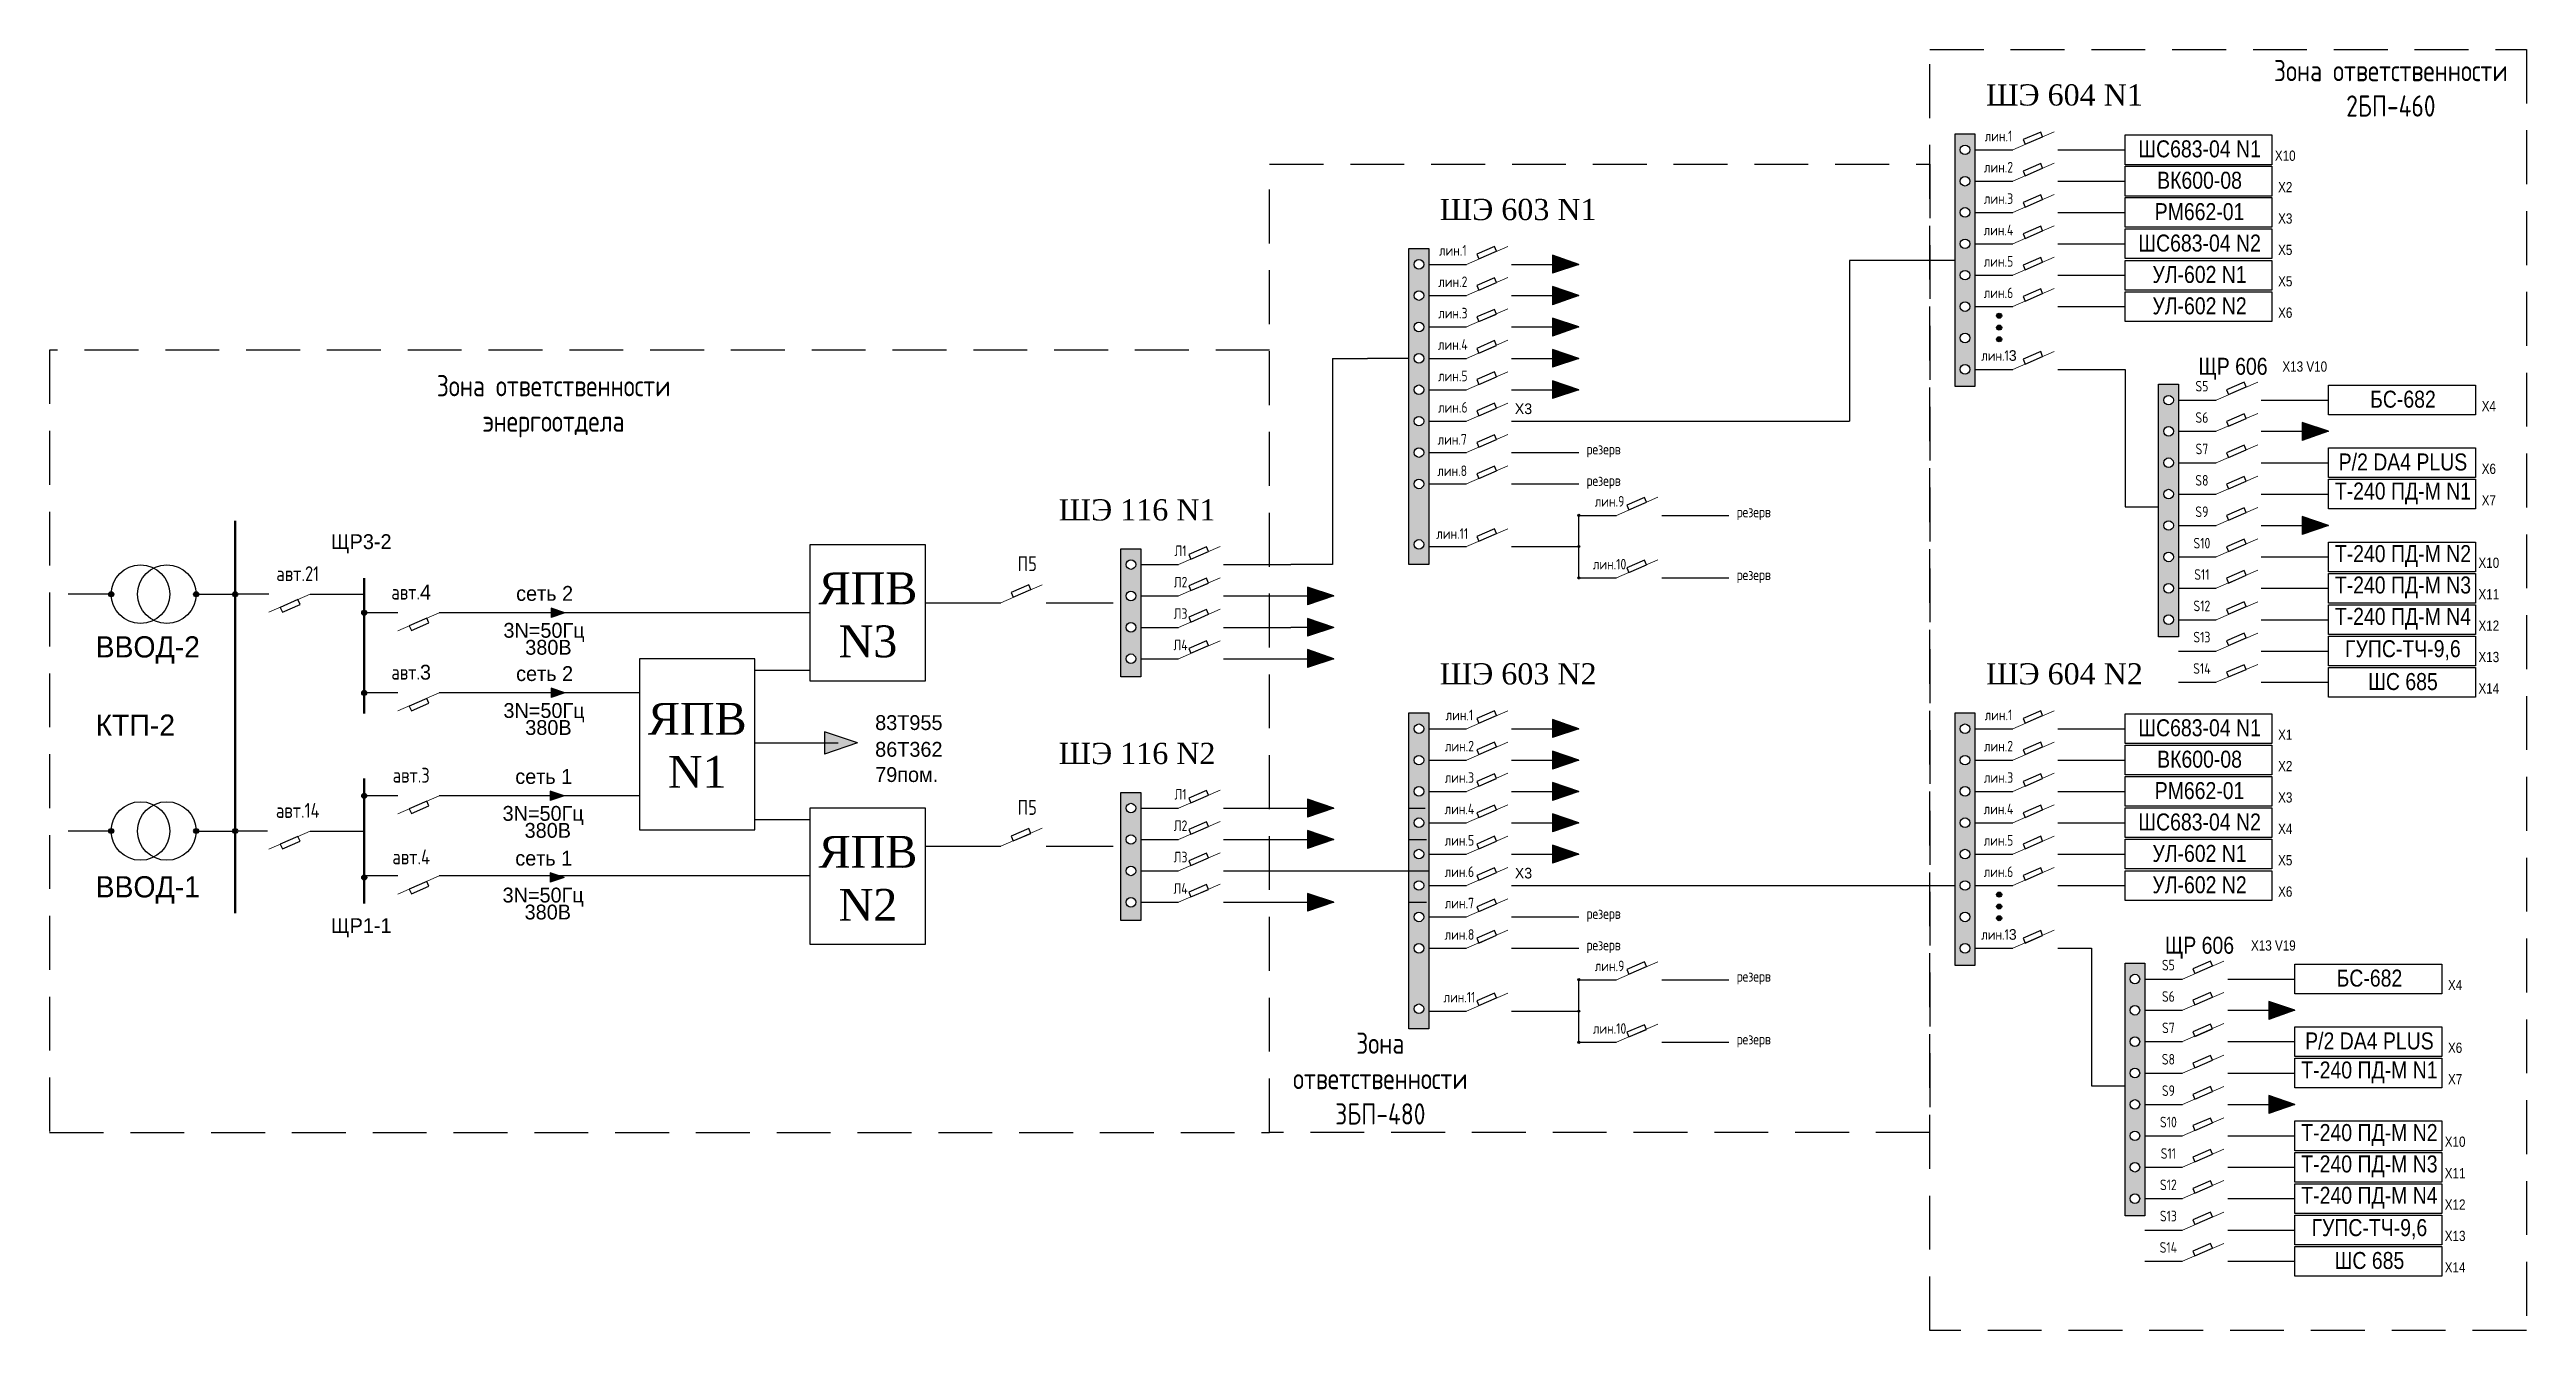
# Model space of a CAD drawing. Header units: millimetres. Extents: x 469 to 1373, y 421 to 976.
# Drawn here: x 764.2 to 881, y 915.5 to 975.9 of the extents above; entities that cross this region are included whole.
import ezdxf

# ---------------------------------------------------------------- set-up
doc = ezdxf.new("R2010")
doc.units = ezdxf.units.MM
doc.header["$LTSCALE"] = 0.1
doc.linetypes.add('DASHEDX2', pattern=[38.1, 25.4, -12.7])

msp = doc.modelspace()

# ---------------------------------------------------------------- texts
for s, height, p in [('ЩР3-2', 0.7, (777.43, 952.32)), ('сеть 2', 0.7, (786.16, 949.88)), ('3N=50Гц ', 0.7, (785.56, 948.14)), ('ВВОД-2', 1, (766.33, 947.21)), ('380В', 0.7, (786.59, 947.34)), ('сеть 2', 0.7, (786.16, 946.1)), ('3N=50Гц ', 0.7, (785.56, 944.36)), ('КТП-2', 1, (766.33, 943.52)), ('380В', 0.7, (786.59, 943.56)), ('83Т955', 0.7, (803.09, 943.79)), ('86Т362  ', 0.7, (803.09, 942.53)), ('сеть 1', 0.7, (786.12, 941.25)), ('79пом.', 0.7, (803.09, 941.34)), ('3N=50Гц ', 0.7, (785.52, 939.51)), ('380В', 0.7, (786.56, 938.71)), ('сеть 1', 0.7, (786.12, 937.4)), ('ВВОД-1', 1, (766.33, 935.9)), ('3N=50Гц ', 0.7, (785.52, 935.66)), ('380В', 0.7, (786.56, 934.86)), ('ЩР1-1', 0.7, (777.43, 934.22))]:
    msp.add_text(s, height=height).set_placement(p)
at = {"attachment_point": 5}
for s, insert, char_height, width in [('{\\fGOST|b0|i0|c204|p34;Зона\\fGOST|b0|i0|c0|p34; \\fGOST|b0|i0|c204|p34;ответственности\\fGOST|b0|i0|c0|p34;\\P2\\fGOST|b0|i0|c204|p34;БП\\fGOST|b0|i0|c0|p34;-460}', (874.56, 974.04), 1, 25.9565), ('{\\fTimes New Roman|b0|i0|c204|p18;ШЭ\\fTimes New Roman|b0|i0|c238|p18; 604 N1}', (859.17, 973.72), 1, 9.6853), ('{\\fGOST|b0|i0|c204|p34;лин.1}', (856.06, 971.79), 0.5, 8.1445), ('{\\fArial Narrow|b0|i0|c204|p34;ШС683-04 N1}', (865.54, 971.18), 0.8, 7.7482), ('{\\fArial Narrow|b0|i0|c204|p34;Х10}', (869.58, 970.86), 0.48, 4.6489), ('{\\fGOST|b0|i0|c204|p34;лин.2}', (856.06, 970.32), 0.5, 8.1445), ('{\\fArial Narrow|b0|i0|c204|p34;ВК600-08}', (865.54, 969.7), 0.8, 7.7482), ('{\\fArial Narrow|b0|i0|c204|p34;Х2}', (869.58, 969.38), 0.48, 4.6489), ('{\\fTimes New Roman|b0|i0|c204|p18;ШЭ\\fTimes New Roman|b0|i0|c0|p18; 603 N1}', (833.41, 968.32), 1, 9.6853), ('{\\fGOST|b0|i0|c204|p34;лин.3}', (856.06, 968.84), 0.5, 8.1445), ('{\\fArial Narrow|b0|i0|c204|p34;РМ662-01}', (865.54, 968.22), 0.8, 7.7482), ('{\\fGOST|b0|i0|c204|p34;лин.4}', (856.06, 967.36), 0.5, 8.1445), ('{\\fArial Narrow|b0|i0|c204|p34;ШС683-04 N2}', (865.54, 966.74), 0.8, 7.7482), ('{\\fArial Narrow|b0|i0|c204|p34;Х3}', (869.58, 967.9), 0.48, 4.6489), ('{\\fGOST|b0|i0|c204|p34;лин.1}', (830.33, 966.4), 0.5, 8.1445), ('{\\fGOST|b0|i0|c204|p34;лин.5}', (856.06, 965.88), 0.5, 8.1445), ('{\\fArial Narrow|b0|i0|c204|p34;Х5}', (869.58, 966.42), 0.48, 4.6489), ('{\\fGOST|b0|i0|c204|p34;лин.2}', (830.33, 964.92), 0.5, 8.1445), ('{\\fArial Narrow|b0|i0|c204|p34;УЛ-602 N1}', (865.54, 965.26), 0.8, 7.7482), ('{\\fArial Narrow|b0|i0|c204|p34;Х5}', (869.58, 964.94), 0.48, 4.6489), ('{\\fGOST|b0|i0|c204|p34;лин.3}', (830.33, 963.44), 0.5, 8.1445), ('{\\fGOST|b0|i0|c204|p34;лин.6}', (856.06, 964.4), 0.5, 8.1445), ('{\\fArial Narrow|b0|i0|c204|p34;УЛ-602 N2}', (865.54, 963.78), 0.8, 7.7482), ('{\\fArial Narrow|b0|i0|c204|p34;Х6}', (869.58, 963.46), 0.48, 4.6489), ('{\\fGOST|b0|i0|c204|p34;лин.4}', (830.33, 961.96), 0.5, 8.1445), ('{\\fGOST|b0|i0|c204|p34;лин.1}3', (856.08, 961.44), 0.5, 8.1445), ('{\\fArial Narrow|b0|i0|c204|p34;ЩР 606}', (867.12, 960.82), 0.8, 7.7482), ('{\\fGOST|b0|i0|c204|p34;Зона ответственности\\Pэнергоотдела}', (787.93, 959.05), 1, 25.9565), ('{\\fGOST|b0|i0|c204|p34;лин.5}', (830.33, 960.48), 0.5, 8.1445), ('{\\fGOST|b0|i0|c204|p34;S5}', (865.65, 960), 0.5, 8.1445), ('{\\fArial Narrow|b0|i0|c204|p34;Х13 V10}', (870.5, 960.92), 0.48, 4.6489), ('{\\fGOST|b0|i0|c204|p34;лин.6}', (830.33, 959), 0.5, 8.1445), ('X3', (833.66, 958.93), 0.5, 8.1445), ('{\\fArial Narrow|b0|i0|c204|p34;БС-682}', (875.13, 959.38), 0.8, 7.7482), ('{\\fArial Narrow|b0|i0|c204|p34;Х4}', (879.18, 959.06), 0.48, 4.6489), ('{\\fGOST|b0|i0|c204|p34;лин.7}', (830.3, 957.49), 0.5, 8.1445), ('{\\fGOST|b0|i0|c204|p34;S6}', (865.65, 958.52), 0.5, 8.1445), ('{\\fGOST|b0|i0|c204|p34;резерв}', (837.44, 956.96), 0.5, 8.1445), ('{\\fGOST|b0|i0|c204|p34;S7}', (865.65, 957.04), 0.5, 8.1445), ('{\\fArial Narrow|b0|i0|c204|p34;Р/2 DA4 PLUS}', (875.13, 956.42), 0.8, 7.7482), ('{\\fGOST|b0|i0|c204|p34;лин.8}', (830.3, 956.01), 0.5, 8.1445), ('{\\fGOST|b0|i0|c204|p34;резерв}', (837.44, 955.48), 0.5, 8.1445), ('{\\fGOST|b0|i0|c204|p34;S8}', (865.65, 955.56), 0.5, 8.1445), ('{\\fArial Narrow|b0|i0|c204|p34;Т-240 ПД-М N1}', (875.13, 954.94), 0.8, 7.7482), ('{\\fArial Narrow|b0|i0|c204|p34;Х6}', (879.18, 956.1), 0.48, 4.6489), ('{\\fTimes New Roman|b0|i0|c204|p18;ШЭ\\fTimes New Roman|b0|i0|c238|p18; 116 N1}', (815.44, 954.16), 1, 9.6853), ('{\\fGOST|b0|i0|c204|p34;лин.9}', (837.72, 954.57), 0.5, 8.1445), ('{\\fGOST|b0|i0|c204|p34;резерв}', (844.52, 954), 0.5, 8.1445), ('{\\fGOST|b0|i0|c204|p34;S9}', (865.65, 954.08), 0.5, 8.1445), ('{\\fArial Narrow|b0|i0|c204|p34;Х7}', (879.18, 954.62), 0.48, 4.6489), ('{\\fGOST|b0|i0|c204|p34;лин.11}', (830.3, 953.05), 0.5, 8.1445), ('{\\fGOST|b0|i0|c204|p34;П5}', (810.26, 951.63), 0.7, 8.1445), ('{\\fGOST|b0|i0|c204|p34;Л1}', (817.49, 952.24), 0.5, 8.1445), ('{\\fGOST|b0|i0|c204|p34;S10}', (865.65, 952.6), 0.5, 8.1445), ('{\\fArial Narrow|b0|i0|c204|p34;Т-240 ПД-М N2}', (875.13, 951.99), 0.8, 7.7482), ('{\\fArial Narrow|b0|i0|c204|p34;Х10}', (879.18, 951.67), 0.48, 4.6489), ('{\\fGOST|b0|i0|c204|p34;авт.21}', (775.86, 951.16), 0.7, 8.1445), ('{\\fTimes New Roman|b0|i0|c204|p18;ЯПВ\\fTimes New Roman|b0|i0|c238|p18; N3}', (802.75, 949.21), 1.5, 4.8529), ('{\\fGOST|b0|i0|c204|p34;Л2}', (817.49, 950.76), 0.5, 8.1445), ('{\\fGOST|b0|i0|c204|p34;лин.10}', (837.72, 951.61), 0.5, 8.1445), ('{\\fGOST|b0|i0|c204|p34;резерв}', (844.52, 951.04), 0.5, 8.1445), ('{\\fGOST|b0|i0|c204|p34;S11}', (865.65, 951.12), 0.5, 8.1445), ('{\\fArial Narrow|b0|i0|c204|p34;Т-240 ПД-М N3}', (875.13, 950.51), 0.8, 7.7482), ('{\\fGOST|b0|i0|c204|p34;авт.}4', (781.21, 950.29), 0.7, 8.1445), ('{\\fGOST|b0|i0|c204|p34;S12}', (865.65, 949.64), 0.5, 8.1445), ('{\\fArial Narrow|b0|i0|c204|p34;Х11}', (879.18, 950.19), 0.48, 4.6489), ('{\\fGOST|b0|i0|c204|p34;Л3}', (817.49, 949.28), 0.5, 8.1445), ('{\\fGOST|b0|i0|c204|p34;S13}', (865.65, 948.17), 0.5, 8.1445), ('{\\fArial Narrow|b0|i0|c204|p34;Т-240 ПД-М N4}', (875.13, 949.03), 0.8, 7.7482), ('{\\fArial Narrow|b0|i0|c204|p34;Х12}', (879.18, 948.71), 0.48, 4.6489), ('{\\fGOST|b0|i0|c204|p34;Л4}', (817.49, 947.8), 0.5, 8.1445), ('{\\fArial Narrow|b0|i0|c204|p34;ГУПС-ТЧ-9,6}', (875.13, 947.55), 0.8, 7.7482), ('{\\fArial Narrow|b0|i0|c204|p34;Х13}', (879.18, 947.23), 0.48, 4.6489), ('{\\fGOST|b0|i0|c204|p34;авт.}3', (781.21, 946.51), 0.7, 8.1445), ('{\\fTimes New Roman|b0|i0|c204|p18;ШЭ\\fTimes New Roman|b0|i0|c238|p18; 603 N2}', (833.41, 946.43), 1, 9.6853), ('{\\fTimes New Roman|b0|i0|c204|p18;ШЭ\\fTimes New Roman|b0|i0|c238|p18; 604 N2}', (859.17, 946.43), 1, 9.6853), ('{\\fGOST|b0|i0|c204|p34;S14}', (865.65, 946.69), 0.5, 8.1445), ('{\\fArial Narrow|b0|i0|c204|p34;ШС 685}', (875.13, 946.07), 0.8, 7.7482), ('{\\fTimes New Roman|b0|i0|c204|p18;ЯПВ\\fTimes New Roman|b0|i0|c238|p18; N1}', (794.7, 943.07), 1.5, 4.8529), ('{\\fArial Narrow|b0|i0|c204|p34;Х14}', (879.18, 945.75), 0.48, 4.6489), ('{\\fGOST|b0|i0|c204|p34;лин.1}', (830.64, 944.5), 0.5, 8.1445), ('{\\fGOST|b0|i0|c204|p34;лин.1}', (856.06, 944.5), 0.5, 8.1445), ('{\\fArial Narrow|b0|i0|c204|p34;ШС683-04 N1}', (865.54, 943.89), 0.8, 7.7482), ('{\\fArial Narrow|b0|i0|c204|p34;Х1}', (869.58, 943.57), 0.48, 4.6489), ('{\\fTimes New Roman|b0|i0|c204|p18;ШЭ\\fTimes New Roman|b0|i0|c238|p18; 116 N2}', (815.44, 942.68), 1, 9.6853), ('{\\fGOST|b0|i0|c204|p34;лин.2}', (830.64, 943.03), 0.5, 8.1445), ('{\\fGOST|b0|i0|c204|p34;лин.2}', (856.06, 943.03), 0.5, 8.1445), ('{\\fArial Narrow|b0|i0|c204|p34;ВК600-08}', (865.54, 942.41), 0.8, 7.7482), ('{\\fGOST|b0|i0|c204|p34;авт.3}', (781.21, 941.66), 0.7, 8.1445), ('{\\fGOST|b0|i0|c204|p34;лин.3}', (830.64, 941.55), 0.5, 8.1445), ('{\\fGOST|b0|i0|c204|p34;лин.3}', (856.06, 941.55), 0.5, 8.1445), ('{\\fArial Narrow|b0|i0|c204|p34;Х2}', (869.58, 942.09), 0.48, 4.6489), ('{\\fGOST|b0|i0|c204|p34;авт.14}', (775.86, 940), 0.7, 8.1445), ('{\\fGOST|b0|i0|c204|p34;П5}', (810.26, 940.14), 0.7, 8.1445), ('{\\fGOST|b0|i0|c204|p34;Л1}', (817.49, 940.76), 0.5, 8.1445), ('{\\fGOST|b0|i0|c204|p34;лин.4}', (830.64, 940.07), 0.5, 8.1445), ('{\\fGOST|b0|i0|c204|p34;лин.4}', (856.06, 940.07), 0.5, 8.1445), ('{\\fArial Narrow|b0|i0|c204|p34;РМ662-01}', (865.54, 940.93), 0.8, 7.7482), ('{\\fArial Narrow|b0|i0|c204|p34;Х3}', (869.58, 940.61), 0.48, 4.6489), ('{\\fGOST|b0|i0|c204|p34;Л2}', (817.49, 939.28), 0.5, 8.1445), ('{\\fArial Narrow|b0|i0|c204|p34;ШС683-04 N2}', (865.54, 939.45), 0.8, 7.7482), ('{\\fArial Narrow|b0|i0|c204|p34;Х4}', (869.58, 939.13), 0.48, 4.6489), ('{\\fGOST|b0|i0|c204|p34;авт.4}', (781.21, 937.81), 0.7, 8.1445), ('{\\fTimes New Roman|b0|i0|c204|p18;ЯПВ\\fTimes New Roman|b0|i0|c238|p18; N2}', (802.75, 936.8), 1.5, 4.8529), ('{\\fGOST|b0|i0|c204|p34;Л3}', (817.49, 937.8), 0.5, 8.1445), ('{\\fGOST|b0|i0|c204|p34;лин.5}', (830.64, 938.59), 0.5, 8.1445), ('{\\fGOST|b0|i0|c204|p34;лин.5}', (856.06, 938.59), 0.5, 8.1445), ('{\\fArial Narrow|b0|i0|c204|p34;УЛ-602 N1}', (865.54, 937.97), 0.8, 7.7482), ('{\\fArial Narrow|b0|i0|c204|p34;Х5}', (869.58, 937.65), 0.48, 4.6489), ('{\\fGOST|b0|i0|c204|p34;лин.6}', (830.64, 937.11), 0.5, 8.1445), ('X3', (833.66, 937.04), 0.5, 8.1445), ('{\\fGOST|b0|i0|c204|p34;лин.6}', (856.06, 937.11), 0.5, 8.1445), ('{\\fArial Narrow|b0|i0|c204|p34;УЛ-602 N2}', (865.54, 936.49), 0.8, 7.7482), ('{\\fGOST|b0|i0|c204|p34;Л4}', (817.49, 936.32), 0.5, 8.1445), ('{\\fGOST|b0|i0|c204|p34;лин.7}', (830.64, 935.63), 0.5, 8.1445), ('{\\fArial Narrow|b0|i0|c204|p34;Х6}', (869.58, 936.17), 0.48, 4.6489), ('{\\fGOST|b0|i0|c204|p34;лин.8}', (830.64, 934.15), 0.5, 8.1445), ('{\\fGOST|b0|i0|c204|p34;резерв}', (837.44, 935.07), 0.5, 8.1445), ('{\\fGOST|b0|i0|c204|p34;лин.1}3', (856.08, 934.15), 0.5, 8.1445), ('{\\fGOST|b0|i0|c204|p34;резерв}', (837.44, 933.59), 0.5, 8.1445), ('{\\fArial Narrow|b0|i0|c204|p34;ЩР 606}', (865.54, 933.53), 0.8, 7.7482), ('{\\fArial Narrow|b0|i0|c204|p34;Х13 V19}', (869.02, 933.63), 0.48, 4.6489), ('{\\fGOST|b0|i0|c204|p34;лин.9}', (837.72, 932.67), 0.5, 8.1445), ('{\\fGOST|b0|i0|c204|p34;резерв}', (844.52, 932.11), 0.5, 8.1445), ('{\\fGOST|b0|i0|c204|p34;S5}', (864.07, 932.71), 0.5, 8.1445), ('{\\fArial Narrow|b0|i0|c204|p34;БС-682}', (873.55, 932.09), 0.8, 7.7482), ('{\\fGOST|b0|i0|c204|p34;лин.11}', (830.64, 931.2), 0.5, 8.1445), ('{\\fGOST|b0|i0|c204|p34;S6}', (864.07, 931.23), 0.5, 8.1445), ('{\\fArial Narrow|b0|i0|c204|p34;Х4}', (877.59, 931.77), 0.48, 4.6489), ('{\\fGOST|b0|i0|c204|p34;лин.10}', (837.72, 929.72), 0.5, 8.1445), ('{\\fGOST|b0|i0|c204|p34;S7}', (864.07, 929.75), 0.5, 8.1445), ('{\\fGOST|b0|i0|c204|p34;Зона \\Pответственности\\P3БП-480}', (826.91, 927.36), 1, 25.9565), ('{\\fGOST|b0|i0|c204|p34;резерв}', (844.52, 929.15), 0.5, 8.1445), ('{\\fArial Narrow|b0|i0|c204|p34;Р/2 DA4 PLUS}', (873.55, 929.13), 0.8, 7.7482), ('{\\fArial Narrow|b0|i0|c204|p34;Х6}', (877.59, 928.81), 0.48, 4.6489), ('{\\fGOST|b0|i0|c204|p34;S8}', (864.07, 928.27), 0.5, 8.1445), ('{\\fArial Narrow|b0|i0|c204|p34;Т-240 ПД-М N1}', (873.55, 927.65), 0.8, 7.7482), ('{\\fArial Narrow|b0|i0|c204|p34;Х7}', (877.59, 927.33), 0.48, 4.6489), ('{\\fGOST|b0|i0|c204|p34;S9}', (864.07, 926.79), 0.5, 8.1445), ('{\\fGOST|b0|i0|c204|p34;S10}', (864.07, 925.31), 0.5, 8.1445), ('{\\fArial Narrow|b0|i0|c204|p34;Т-240 ПД-М N2}', (873.55, 924.7), 0.8, 7.7482), ('{\\fGOST|b0|i0|c204|p34;S11}', (864.07, 923.83), 0.5, 8.1445), ('{\\fArial Narrow|b0|i0|c204|p34;Х10}', (877.59, 924.38), 0.48, 4.6489), ('{\\fArial Narrow|b0|i0|c204|p34;Т-240 ПД-М N3}', (873.55, 923.22), 0.8, 7.7482), ('{\\fArial Narrow|b0|i0|c204|p34;Х11}', (877.59, 922.9), 0.48, 4.6489), ('{\\fGOST|b0|i0|c204|p34;S12}', (864.07, 922.35), 0.5, 8.1445), ('{\\fArial Narrow|b0|i0|c204|p34;Т-240 ПД-М N4}', (873.55, 921.74), 0.8, 7.7482), ('{\\fArial Narrow|b0|i0|c204|p34;Х12}', (877.59, 921.42), 0.48, 4.6489), ('{\\fGOST|b0|i0|c204|p34;S13}', (864.07, 920.88), 0.5, 8.1445), ('{\\fArial Narrow|b0|i0|c204|p34;ГУПС-ТЧ-9,6}', (873.55, 920.26), 0.8, 7.7482), ('{\\fGOST|b0|i0|c204|p34;S14}', (864.07, 919.4), 0.5, 8.1445), ('{\\fArial Narrow|b0|i0|c204|p34;ШС 685}', (873.55, 918.78), 0.8, 7.7482), ('{\\fArial Narrow|b0|i0|c204|p34;Х13}', (877.59, 919.94), 0.48, 4.6489), ('{\\fArial Narrow|b0|i0|c204|p34;Х14}', (877.59, 918.46), 0.48, 4.6489)]:
    msp.add_mtext(s, dxfattribs=dict(at, insert=insert, char_height=char_height, width=width))

# ---------------------------------------------------------------- hatches: boundary and pattern name
h = msp.add_hatch(color=256)
h.paths.add_polyline_path([(854.02, 959.98), (854.95, 959.98), (854.95, 971.89), (854.02, 971.89)])
h.paths.add_polyline_path([(854.71, 960.79, -1), (854.26, 960.79, -1)], flags=16)
h.paths.add_polyline_path([(854.26, 962.27, -1), (854.71, 962.27, -1)], flags=16)
h.paths.add_polyline_path([(854.26, 963.75, -1), (854.71, 963.75, -1)], flags=16)
h.paths.add_polyline_path([(854.26, 965.23, -1), (854.71, 965.23, -1)], flags=16)
h.paths.add_polyline_path([(854.26, 966.71, -1), (854.71, 966.71, -1)], flags=16)
h.paths.add_polyline_path([(854.26, 968.19, -1), (854.71, 968.19, -1)], flags=16)
h.paths.add_polyline_path([(854.26, 969.66, -1), (854.71, 969.66, -1)], flags=16)
h.paths.add_polyline_path([(854.26, 971.14, -1), (854.71, 971.14, -1)], flags=16)
h = msp.add_hatch(color=256)
h.paths.add_polyline_path([(829.19, 966.49), (828.26, 966.49), (828.26, 951.59), (829.19, 951.59)])
h.paths.add_polyline_path([(828.95, 956.87, -1), (828.5, 956.87, -1)], flags=16)
h.paths.add_polyline_path([(828.5, 958.35, -1), (828.95, 958.35, -1)], flags=16)
h.paths.add_polyline_path([(828.95, 955.39, -1), (828.5, 955.39, -1)], flags=16)
h.paths.add_polyline_path([(828.5, 959.83, -1), (828.95, 959.83, -1)], flags=16)
h.paths.add_polyline_path([(828.5, 961.31, -1), (828.95, 961.31, -1)], flags=16)
h.paths.add_polyline_path([(828.95, 952.54, -1), (828.5, 952.54, -1)], flags=16)
h.paths.add_polyline_path([(828.5, 962.79, -1), (828.95, 962.79, -1)], flags=16)
h.paths.add_polyline_path([(828.5, 964.27, -1), (828.95, 964.27, -1)], flags=16)
h.paths.add_polyline_path([(828.5, 965.74, -1), (828.95, 965.74, -1)], flags=16)
h = msp.add_hatch(color=256)
h.paths.add_polyline_path([(835.03, 966.17), (835.03, 965.74), (836.27, 965.74)])
h.paths.add_polyline_path([(836.27, 965.74), (835.03, 965.74), (835.03, 965.32)])
h = msp.add_hatch(color=256)
h.paths.add_polyline_path([(835.03, 964.69), (835.03, 964.27), (836.27, 964.27)])
h.paths.add_polyline_path([(836.27, 964.27), (835.03, 964.27), (835.03, 963.84)])
h = msp.add_hatch(color=256)
h.paths.add_polyline_path([(835.03, 963.21), (835.03, 962.79), (836.27, 962.79)])
h.paths.add_polyline_path([(836.27, 962.79), (835.03, 962.79), (835.03, 962.36)])
h = msp.add_hatch(color=256)
h.paths.add_polyline_path([(856.09, 963.43, 0.420569), (855.97, 963.32), (856.09, 963.32, -0.010825)])
h.paths.add_polyline_path([(856.09, 963.32), (855.97, 963.32, 0.420569), (856.09, 963.2, -0.010825)])
h.paths.add_polyline_path([(856.21, 963.32, 0.407887), (856.09, 963.43, 0.010825), (856.09, 963.32, 0.010825), (856.09, 963.2, 0.407887)])
h = msp.add_hatch(color=256)
h.paths.add_polyline_path([(856.09, 962.88, 0.420569), (855.97, 962.76), (856.09, 962.76, -0.010825)])
h.paths.add_polyline_path([(856.09, 962.76), (855.97, 962.76, 0.420569), (856.09, 962.64, -0.010825)])
h.paths.add_polyline_path([(856.21, 962.76, 0.407887), (856.09, 962.88, 0.010825), (856.09, 962.76, 0.010825), (856.09, 962.64, 0.407887)])
h = msp.add_hatch(color=256)
h.paths.add_polyline_path([(856.09, 963.38, 0.420569), (856.03, 963.32), (856.09, 963.32, -0.010825)])
h.paths.add_polyline_path([(856.09, 963.32), (856.03, 963.32, 0.420569), (856.09, 963.26, -0.010825)])
h.paths.add_polyline_path([(856.15, 963.32, 0.407887), (856.09, 963.38, 0.010825), (856.09, 963.32, 0.010825), (856.09, 963.26, 0.407887)])
h = msp.add_hatch(color=256)
h.paths.add_polyline_path([(856.09, 962.82, 0.420569), (856.03, 962.76), (856.09, 962.76, -0.010825)])
h.paths.add_polyline_path([(856.09, 962.76), (856.03, 962.76, 0.420569), (856.09, 962.7, -0.010825)])
h.paths.add_polyline_path([(856.15, 962.76, 0.407887), (856.09, 962.82, 0.010825), (856.09, 962.76, 0.010825), (856.09, 962.7, 0.407887)])
h = msp.add_hatch(color=256)
h.paths.add_polyline_path([(835.03, 961.73), (835.03, 961.31), (836.27, 961.31)])
h.paths.add_polyline_path([(836.27, 961.31), (835.03, 961.31), (835.03, 960.89)])
h = msp.add_hatch(color=256)
h.paths.add_polyline_path([(856.09, 962.33, 0.420569), (855.97, 962.21), (856.09, 962.21, -0.010825)])
h.paths.add_polyline_path([(856.09, 962.21), (855.97, 962.21, 0.420569), (856.09, 962.09, -0.010825)])
h.paths.add_polyline_path([(856.21, 962.21, 0.407887), (856.09, 962.33, 0.010825), (856.09, 962.21, 0.010825), (856.09, 962.09, 0.407887)])
h = msp.add_hatch(color=256)
h.paths.add_polyline_path([(856.09, 962.27, 0.420569), (856.03, 962.21), (856.09, 962.21, -0.010825)])
h.paths.add_polyline_path([(856.09, 962.21), (856.03, 962.21, 0.420569), (856.09, 962.15, -0.010825)])
h.paths.add_polyline_path([(856.15, 962.21, 0.407887), (856.09, 962.27, 0.010825), (856.09, 962.21, 0.010825), (856.09, 962.15, 0.407887)])
h = msp.add_hatch(color=256)
h.paths.add_polyline_path([(835.03, 960.25), (835.03, 959.83), (836.27, 959.83)])
h.paths.add_polyline_path([(836.27, 959.83), (835.03, 959.83), (835.03, 959.41)])
h = msp.add_hatch(color=256)
h.paths.add_polyline_path([(864.54, 960.09), (863.61, 960.09), (863.61, 948.18), (864.54, 948.18)])
h.paths.add_polyline_path([(864.3, 948.99, -1), (863.85, 948.99, -1)], flags=16)
h.paths.add_polyline_path([(863.85, 950.47, -1), (864.3, 950.47, -1)], flags=16)
h.paths.add_polyline_path([(863.85, 951.95, -1), (864.3, 951.95, -1)], flags=16)
h.paths.add_polyline_path([(863.85, 953.43, -1), (864.3, 953.43, -1)], flags=16)
h.paths.add_polyline_path([(863.85, 954.91, -1), (864.3, 954.91, -1)], flags=16)
h.paths.add_polyline_path([(863.85, 956.39, -1), (864.3, 956.39, -1)], flags=16)
h.paths.add_polyline_path([(863.85, 957.87, -1), (864.3, 957.87, -1)], flags=16)
h.paths.add_polyline_path([(863.85, 959.34, -1), (864.3, 959.34, -1)], flags=16)
h = msp.add_hatch(color=256)
h.paths.add_polyline_path([(870.38, 958.29), (870.38, 957.87), (871.62, 957.87)])
h.paths.add_polyline_path([(871.62, 957.87), (870.38, 957.87), (870.38, 957.44)])
h = msp.add_hatch(color=256)
h.paths.add_polyline_path([(836.32, 953.91), (836.27, 953.91), (836.27, 953.86, 0.414214)], flags=17)
h.paths.add_polyline_path([(836.22, 953.91, 0.414214), (836.27, 953.86), (836.27, 953.91), (836.32, 953.91, 1)])
h = msp.add_hatch(color=256)
h.paths.add_polyline_path([(870.38, 953.85), (870.38, 953.43), (871.62, 953.43)])
h.paths.add_polyline_path([(871.62, 953.43), (870.38, 953.43), (870.38, 953.01)])
h = msp.add_hatch(color=256)
h.paths.add_polyline_path([(815.61, 952.33), (814.68, 952.33), (814.68, 946.29), (815.61, 946.29)])
h.paths.add_polyline_path([(814.92, 951.59, -1), (815.37, 951.59, -1)], flags=16)
h.paths.add_polyline_path([(815.37, 950.11, -1), (814.92, 950.11, -1)], flags=16)
h.paths.add_polyline_path([(815.37, 948.63, -1), (814.92, 948.63, -1)], flags=16)
h.paths.add_polyline_path([(815.37, 947.15, -1), (814.92, 947.15, -1)], flags=16)
h = msp.add_hatch(color=256)
h.paths.add_polyline_path([(836.32, 952.44), (836.27, 952.44), (836.27, 952.39, 0.414214)], flags=17)
h.paths.add_polyline_path([(836.22, 952.44, 0.414214), (836.27, 952.39), (836.27, 952.44), (836.32, 952.44, 1)])
h = msp.add_hatch(color=256)
h.paths.add_polyline_path([(836.32, 950.96), (836.27, 950.96), (836.27, 950.91, 0.414214)], flags=17)
h.paths.add_polyline_path([(836.22, 950.96, 0.414214), (836.27, 950.91), (836.27, 950.96), (836.32, 950.96, 1)])
h = msp.add_hatch(color=256)
h.paths.add_polyline_path([(767.07, 950.31, 0.420569), (766.95, 950.19), (767.07, 950.19, -0.010825)])
h.paths.add_polyline_path([(767.07, 950.19), (766.95, 950.19, 0.420569), (767.07, 950.07, -0.010825)])
h.paths.add_polyline_path([(767.19, 950.19, 0.407887), (767.07, 950.31, 0.010825), (767.07, 950.19, 0.010825), (767.07, 950.07, 0.407887)])
h = msp.add_hatch(color=256)
h.paths.add_polyline_path([(771.08, 950.31, 0.420569), (770.95, 950.19), (771.07, 950.19, -0.010825)])
h.paths.add_polyline_path([(771.07, 950.19), (770.95, 950.19, 0.420569), (771.08, 950.07, -0.010825)])
h.paths.add_polyline_path([(771.19, 950.19, 0.407887), (771.08, 950.31, 0.010825), (771.07, 950.19, 0.010825), (771.08, 950.07, 0.407887)])
h = msp.add_hatch(color=256)
h.paths.add_polyline_path([(771.07, 950.25, 0.420569), (771.01, 950.19), (771.07, 950.19, -0.010825)])
h.paths.add_polyline_path([(771.07, 950.19), (771.01, 950.19, 0.420569), (771.07, 950.13, -0.010825)])
h.paths.add_polyline_path([(771.13, 950.19, 0.407887), (771.07, 950.25, 0.010825), (771.07, 950.19, 0.010825), (771.07, 950.13, 0.407887)])
h = msp.add_hatch(color=256)
h.paths.add_polyline_path([(772.92, 950.31, 0.420569), (772.8, 950.19), (772.91, 950.19, -0.010825)])
h.paths.add_polyline_path([(772.91, 950.19), (772.8, 950.19, 0.420569), (772.92, 950.07, -0.010825)])
h.paths.add_polyline_path([(773.03, 950.19, 0.407887), (772.92, 950.31, 0.010825), (772.91, 950.19, 0.010825), (772.92, 950.07, 0.407887)])
h = msp.add_hatch(color=256)
h.paths.add_polyline_path([(772.92, 950.25, 0.420569), (772.85, 950.19), (772.91, 950.19, -0.010825)])
h.paths.add_polyline_path([(772.91, 950.19), (772.85, 950.19, 0.420569), (772.92, 950.13, -0.010825)])
h.paths.add_polyline_path([(772.97, 950.19, 0.407887), (772.92, 950.25, 0.010825), (772.91, 950.19, 0.010825), (772.92, 950.13, 0.407887)])
h = msp.add_hatch(color=256)
h.paths.add_polyline_path([(823.47, 950.53), (823.47, 950.11), (824.71, 950.11)])
h.paths.add_polyline_path([(824.71, 950.11), (823.47, 950.11), (823.47, 949.69)])
h = msp.add_hatch(color=256)
h.paths.add_polyline_path([(779, 949.44, 0.420569), (778.88, 949.32), (779, 949.32, -0.010825)])
h.paths.add_polyline_path([(779, 949.32), (778.88, 949.32, 0.420569), (779, 949.2, -0.010825)])
h.paths.add_polyline_path([(779.12, 949.32, 0.407887), (779, 949.44, 0.010825), (779, 949.32, 0.010825), (779, 949.2, 0.407887)])
h = msp.add_hatch(color=256)
h.paths.add_polyline_path([(779, 949.38, 0.420569), (778.94, 949.32), (779, 949.32, -0.010825)])
h.paths.add_polyline_path([(779, 949.32), (778.94, 949.32, 0.420569), (779, 949.26, -0.010825)])
h.paths.add_polyline_path([(779.06, 949.32, 0.407887), (779, 949.38, 0.010825), (779, 949.32, 0.010825), (779, 949.26, 0.407887)])
h = msp.add_hatch(color=256)
h.paths.add_polyline_path([(787.81, 949.54), (787.81, 949.32), (788.45, 949.32)])
h.paths.add_polyline_path([(788.45, 949.32), (787.81, 949.32), (787.81, 949.1)])
h = msp.add_hatch(color=256)
h.paths.add_polyline_path([(823.47, 949.05), (823.47, 948.63), (824.71, 948.63)])
h.paths.add_polyline_path([(824.71, 948.63), (823.47, 948.63), (823.47, 948.21)])
h = msp.add_hatch(color=256)
h.paths.add_polyline_path([(823.47, 947.58), (823.47, 947.15), (824.71, 947.15)])
h.paths.add_polyline_path([(824.71, 947.15), (823.47, 947.15), (823.47, 946.73)])
h = msp.add_hatch(color=256)
h.paths.add_polyline_path([(779, 945.66, 0.420569), (778.88, 945.54), (779, 945.54, -0.010825)])
h.paths.add_polyline_path([(779, 945.54), (778.88, 945.54, 0.420569), (779, 945.42, -0.010825)])
h.paths.add_polyline_path([(779.12, 945.54, 0.407887), (779, 945.66, 0.010825), (779, 945.54, 0.010825), (779, 945.42, 0.407887)])
h = msp.add_hatch(color=256)
h.paths.add_polyline_path([(779, 945.6, 0.420569), (778.94, 945.54), (779, 945.54, -0.010825)])
h.paths.add_polyline_path([(779, 945.54), (778.94, 945.54, 0.420569), (779, 945.48, -0.010825)])
h.paths.add_polyline_path([(779.06, 945.54, 0.407887), (779, 945.6, 0.010825), (779, 945.54, 0.010825), (779, 945.48, 0.407887)])
h = msp.add_hatch(color=256)
h.paths.add_polyline_path([(787.81, 945.76), (787.81, 945.54), (788.45, 945.54)])
h.paths.add_polyline_path([(788.45, 945.54), (787.81, 945.54), (787.81, 945.32)])
h = msp.add_hatch(color=256)
h.paths.add_polyline_path([(829.19, 944.6), (828.26, 944.6), (828.26, 929.7), (829.19, 929.7)])
h.paths.add_polyline_path([(828.95, 934.98, -1), (828.5, 934.98, -1)], flags=16)
h.paths.add_polyline_path([(828.5, 936.46, -1), (828.95, 936.46, -1)], flags=16)
h.paths.add_polyline_path([(828.95, 933.5, -1), (828.5, 933.5, -1)], flags=16)
h.paths.add_polyline_path([(828.5, 937.94, -1), (828.95, 937.94, -1)], flags=16)
h.paths.add_polyline_path([(828.5, 939.42, -1), (828.95, 939.42, -1)], flags=16)
h.paths.add_polyline_path([(828.95, 930.65, -1), (828.5, 930.65, -1)], flags=16)
h.paths.add_polyline_path([(828.5, 940.9, -1), (828.95, 940.9, -1)], flags=16)
h.paths.add_polyline_path([(828.5, 942.37, -1), (828.95, 942.37, -1)], flags=16)
h.paths.add_polyline_path([(828.5, 943.85, -1), (828.95, 943.85, -1)], flags=16)
h = msp.add_hatch(color=256)
h.paths.add_polyline_path([(835.03, 944.28), (835.03, 943.85), (836.27, 943.85)])
h.paths.add_polyline_path([(836.27, 943.85), (835.03, 943.85), (835.03, 943.43)])
h = msp.add_hatch(color=256)
h.paths.add_polyline_path([(854.95, 944.6), (854.02, 944.6), (854.02, 932.69), (854.95, 932.69)])
h.paths.add_polyline_path([(854.71, 933.5, -1), (854.26, 933.5, -1)], flags=16)
h.paths.add_polyline_path([(854.26, 934.98, -1), (854.71, 934.98, -1)], flags=16)
h.paths.add_polyline_path([(854.26, 936.46, -1), (854.71, 936.46, -1)], flags=16)
h.paths.add_polyline_path([(854.26, 937.94, -1), (854.71, 937.94, -1)], flags=16)
h.paths.add_polyline_path([(854.26, 939.42, -1), (854.71, 939.42, -1)], flags=16)
h.paths.add_polyline_path([(854.26, 940.9, -1), (854.71, 940.9, -1)], flags=16)
h.paths.add_polyline_path([(854.26, 942.37, -1), (854.71, 942.37, -1)], flags=16)
h.paths.add_polyline_path([(854.26, 943.85, -1), (854.71, 943.85, -1)], flags=16)
h = msp.add_hatch(color=256)
h.paths.add_polyline_path([(800.7, 943.71), (800.7, 943.18), (802.26, 943.18)])
h.paths.add_polyline_path([(802.26, 943.18), (800.7, 943.18), (800.7, 942.65)])
h = msp.add_hatch(color=256)
h.paths.add_polyline_path([(835.03, 942.8), (835.03, 942.37), (836.27, 942.37)])
h.paths.add_polyline_path([(836.27, 942.37), (835.03, 942.37), (835.03, 941.95)])
h = msp.add_hatch(color=256)
h.paths.add_polyline_path([(779, 940.81, 0.420569), (778.88, 940.69), (779, 940.69, -0.010825)])
h.paths.add_polyline_path([(779, 940.69), (778.88, 940.69, 0.420569), (779, 940.57, -0.010825)])
h.paths.add_polyline_path([(779.12, 940.69, 0.407887), (779, 940.81, 0.010825), (779, 940.69, 0.010825), (779, 940.57, 0.407887)])
h = msp.add_hatch(color=256)
h.paths.add_polyline_path([(779, 940.75, 0.420569), (778.94, 940.69), (779, 940.69, -0.010825)])
h.paths.add_polyline_path([(779, 940.69), (778.94, 940.69, 0.420569), (779, 940.63, -0.010825)])
h.paths.add_polyline_path([(779.06, 940.69, 0.407887), (779, 940.75, 0.010825), (779, 940.69, 0.010825), (779, 940.63, 0.407887)])
h = msp.add_hatch(color=256)
h.paths.add_polyline_path([(787.77, 940.91), (787.77, 940.69), (788.42, 940.69)])
h.paths.add_polyline_path([(788.42, 940.69), (787.77, 940.69), (787.77, 940.47)])
h = msp.add_hatch(color=256)
h.paths.add_polyline_path([(814.68, 940.85), (814.68, 934.81), (815.61, 934.81), (815.61, 940.85)])
h.paths.add_polyline_path([(815.37, 940.11, -1), (814.92, 940.11, -1)], flags=16)
h.paths.add_polyline_path([(815.37, 938.63, -1), (814.92, 938.63, -1)], flags=16)
h.paths.add_polyline_path([(815.37, 937.15, -1), (814.92, 937.15, -1)], flags=16)
h.paths.add_polyline_path([(815.37, 935.67, -1), (814.92, 935.67, -1)], flags=16)
h = msp.add_hatch(color=256)
h.paths.add_polyline_path([(823.47, 940.53), (823.47, 940.11), (824.71, 940.11)])
h.paths.add_polyline_path([(824.71, 940.11), (823.47, 940.11), (823.47, 939.68)])
h = msp.add_hatch(color=256)
h.paths.add_polyline_path([(835.03, 941.32), (835.03, 940.9), (836.27, 940.9)])
h.paths.add_polyline_path([(836.27, 940.9), (835.03, 940.9), (835.03, 940.47)])
h = msp.add_hatch(color=256)
h.paths.add_polyline_path([(767.07, 939.15, 0.420569), (766.95, 939.03), (767.07, 939.03, -0.010825)])
h.paths.add_polyline_path([(767.07, 939.03), (766.95, 939.03, 0.420569), (767.07, 938.91, -0.010825)])
h.paths.add_polyline_path([(767.19, 939.03, 0.407887), (767.07, 939.15, 0.010825), (767.07, 939.03, 0.010825), (767.07, 938.91, 0.407887)])
h = msp.add_hatch(color=256)
h.paths.add_polyline_path([(767.07, 939.09, 0.420569), (767.01, 939.03), (767.07, 939.03, -0.010825)])
h.paths.add_polyline_path([(767.07, 939.03), (767.01, 939.03, 0.420569), (767.07, 938.97, -0.010825)])
h.paths.add_polyline_path([(767.13, 939.03, 0.407887), (767.07, 939.09, 0.010825), (767.07, 939.03, 0.010825), (767.07, 938.97, 0.407887)])
h = msp.add_hatch(color=256)
h.paths.add_polyline_path([(771.08, 939.15, 0.420569), (770.95, 939.03), (771.07, 939.03, -0.010825)])
h.paths.add_polyline_path([(771.07, 939.03), (770.95, 939.03, 0.420569), (771.08, 938.91, -0.010825)])
h.paths.add_polyline_path([(771.19, 939.03, 0.407887), (771.08, 939.15, 0.010825), (771.07, 939.03, 0.010825), (771.08, 938.91, 0.407887)])
h = msp.add_hatch(color=256)
h.paths.add_polyline_path([(771.07, 939.09, 0.420569), (771.01, 939.03), (771.07, 939.03, -0.010825)])
h.paths.add_polyline_path([(771.07, 939.03), (771.01, 939.03, 0.420569), (771.07, 938.97, -0.010825)])
h.paths.add_polyline_path([(771.13, 939.03, 0.407887), (771.07, 939.09, 0.010825), (771.07, 939.03, 0.010825), (771.07, 938.97, 0.407887)])
h = msp.add_hatch(color=256)
h.paths.add_polyline_path([(771.07, 939.09, 0.420569), (771.01, 939.03), (771.07, 939.03, -0.010825)])
h.paths.add_polyline_path([(771.07, 939.03), (771.01, 939.03, 0.420569), (771.07, 938.97, -0.010825)])
h.paths.add_polyline_path([(771.13, 939.03, 0.407887), (771.07, 939.09, 0.010825), (771.07, 939.03, 0.010825), (771.07, 938.97, 0.407887)])
h = msp.add_hatch(color=256)
h.paths.add_polyline_path([(772.92, 939.15, 0.420569), (772.8, 939.03), (772.91, 939.03, -0.010825)])
h.paths.add_polyline_path([(772.91, 939.03), (772.8, 939.03, 0.420569), (772.92, 938.91, -0.010825)])
h.paths.add_polyline_path([(773.03, 939.03, 0.407887), (772.92, 939.15, 0.010825), (772.91, 939.03, 0.010825), (772.92, 938.91, 0.407887)])
h = msp.add_hatch(color=256)
h.paths.add_polyline_path([(772.92, 939.09, 0.420569), (772.85, 939.03), (772.91, 939.03, -0.010825)])
h.paths.add_polyline_path([(772.91, 939.03), (772.85, 939.03, 0.420569), (772.92, 938.97, -0.010825)])
h.paths.add_polyline_path([(772.97, 939.03, 0.407887), (772.92, 939.09, 0.010825), (772.91, 939.03, 0.010825), (772.92, 938.97, 0.407887)])
h = msp.add_hatch(color=256)
h.paths.add_polyline_path([(823.47, 939.05), (823.47, 938.63), (824.71, 938.63)])
h.paths.add_polyline_path([(824.71, 938.63), (823.47, 938.63), (823.47, 938.2)])
h = msp.add_hatch(color=256)
h.paths.add_polyline_path([(835.03, 939.84), (835.03, 939.42), (836.27, 939.42)])
h.paths.add_polyline_path([(836.27, 939.42), (835.03, 939.42), (835.03, 938.99)])
h = msp.add_hatch(color=256)
h.paths.add_polyline_path([(835.03, 938.36), (835.03, 937.94), (836.27, 937.94)])
h.paths.add_polyline_path([(836.27, 937.94), (835.03, 937.94), (835.03, 937.52)])
h = msp.add_hatch(color=256)
h.paths.add_polyline_path([(779, 936.96, 0.420569), (778.88, 936.84), (779, 936.84, -0.010825)])
h.paths.add_polyline_path([(779, 936.84), (778.88, 936.84, 0.420569), (779, 936.72, -0.010825)])
h.paths.add_polyline_path([(779.12, 936.84, 0.407887), (779, 936.96, 0.010825), (779, 936.84, 0.010825), (779, 936.72, 0.407887)])
h = msp.add_hatch(color=256)
h.paths.add_polyline_path([(779, 936.9, 0.420569), (778.94, 936.84), (779, 936.84, -0.010825)])
h.paths.add_polyline_path([(779, 936.84), (778.94, 936.84, 0.420569), (779, 936.78, -0.010825)])
h.paths.add_polyline_path([(779.06, 936.84, 0.407887), (779, 936.9, 0.010825), (779, 936.84, 0.010825), (779, 936.78, 0.407887)])
h = msp.add_hatch(color=256)
h.paths.add_polyline_path([(787.77, 937.06), (787.77, 936.84), (788.42, 936.84)])
h.paths.add_polyline_path([(788.42, 936.84), (787.77, 936.84), (787.77, 936.62)])
h = msp.add_hatch(color=256)
h.paths.add_polyline_path([(823.47, 936.09), (823.47, 935.67), (824.71, 935.67)])
h.paths.add_polyline_path([(824.71, 935.67), (823.47, 935.67), (823.47, 935.25)])
h = msp.add_hatch(color=256)
h.paths.add_polyline_path([(856.09, 936.14, 0.420569), (855.97, 936.03), (856.09, 936.03, -0.010825)])
h.paths.add_polyline_path([(856.09, 936.03), (855.97, 936.03, 0.420569), (856.09, 935.91, -0.010825)])
h.paths.add_polyline_path([(856.21, 936.03, 0.407887), (856.09, 936.14, 0.010825), (856.09, 936.03, 0.010825), (856.09, 935.91, 0.407887)])
h = msp.add_hatch(color=256)
h.paths.add_polyline_path([(856.09, 935.59, 0.420569), (855.97, 935.47), (856.09, 935.47, -0.010825)])
h.paths.add_polyline_path([(856.09, 935.47), (855.97, 935.47, 0.420569), (856.09, 935.35, -0.010825)])
h.paths.add_polyline_path([(856.21, 935.47, 0.407887), (856.09, 935.59, 0.010825), (856.09, 935.47, 0.010825), (856.09, 935.35, 0.407887)])
h = msp.add_hatch(color=256)
h.paths.add_polyline_path([(856.09, 936.09, 0.420569), (856.03, 936.03), (856.09, 936.03, -0.010825)])
h.paths.add_polyline_path([(856.09, 936.03), (856.03, 936.03, 0.420569), (856.09, 935.97, -0.010825)])
h.paths.add_polyline_path([(856.15, 936.03, 0.407887), (856.09, 936.09, 0.010825), (856.09, 936.03, 0.010825), (856.09, 935.97, 0.407887)])
h = msp.add_hatch(color=256)
h.paths.add_polyline_path([(856.09, 935.04, 0.420569), (855.97, 934.92), (856.09, 934.92, -0.010825)])
h.paths.add_polyline_path([(856.09, 934.92), (855.97, 934.92, 0.420569), (856.09, 934.8, -0.010825)])
h.paths.add_polyline_path([(856.21, 934.92, 0.407887), (856.09, 935.04, 0.010825), (856.09, 934.92, 0.010825), (856.09, 934.8, 0.407887)])
h = msp.add_hatch(color=256)
h.paths.add_polyline_path([(856.09, 935.53, 0.420569), (856.03, 935.47), (856.09, 935.47, -0.010825)])
h.paths.add_polyline_path([(856.09, 935.47), (856.03, 935.47, 0.420569), (856.09, 935.41, -0.010825)])
h.paths.add_polyline_path([(856.15, 935.47, 0.407887), (856.09, 935.53, 0.010825), (856.09, 935.47, 0.010825), (856.09, 935.41, 0.407887)])
h = msp.add_hatch(color=256)
h.paths.add_polyline_path([(856.09, 934.98, 0.420569), (856.03, 934.92), (856.09, 934.92, -0.010825)])
h.paths.add_polyline_path([(856.09, 934.92), (856.03, 934.92, 0.420569), (856.09, 934.86, -0.010825)])
h.paths.add_polyline_path([(856.15, 934.92, 0.407887), (856.09, 934.98, 0.010825), (856.09, 934.92, 0.010825), (856.09, 934.86, 0.407887)])
h = msp.add_hatch(color=256)
h.paths.add_polyline_path([(836.32, 932.02), (836.27, 932.02), (836.27, 931.97, 0.414214)], flags=17)
h.paths.add_polyline_path([(836.22, 932.02, 0.414214), (836.27, 931.97), (836.27, 932.02), (836.32, 932.02, 1)])
h = msp.add_hatch(color=256)
h.paths.add_polyline_path([(862.96, 932.8), (862.03, 932.8), (862.03, 920.89), (862.96, 920.89)])
h.paths.add_polyline_path([(862.72, 921.7, -1), (862.27, 921.7, -1)], flags=16)
h.paths.add_polyline_path([(862.27, 923.18, -1), (862.72, 923.18, -1)], flags=16)
h.paths.add_polyline_path([(862.27, 924.66, -1), (862.72, 924.66, -1)], flags=16)
h.paths.add_polyline_path([(862.27, 926.14, -1), (862.72, 926.14, -1)], flags=16)
h.paths.add_polyline_path([(862.27, 927.62, -1), (862.72, 927.62, -1)], flags=16)
h.paths.add_polyline_path([(862.27, 929.1, -1), (862.72, 929.1, -1)], flags=16)
h.paths.add_polyline_path([(862.27, 930.58, -1), (862.72, 930.58, -1)], flags=16)
h.paths.add_polyline_path([(862.27, 932.05, -1), (862.72, 932.05, -1)], flags=16)
h = msp.add_hatch(color=256)
h.paths.add_polyline_path([(868.8, 931), (868.8, 930.58), (870.04, 930.58)])
h.paths.add_polyline_path([(870.04, 930.58), (868.8, 930.58), (868.8, 930.15)])
h = msp.add_hatch(color=256)
h.paths.add_polyline_path([(836.32, 930.54), (836.27, 930.54), (836.27, 930.49, 0.414214)], flags=17)
h.paths.add_polyline_path([(836.22, 930.54, 0.414214), (836.27, 930.49), (836.27, 930.54), (836.32, 930.54, 1)])
h = msp.add_hatch(color=256)
h.paths.add_polyline_path([(836.32, 929.07), (836.27, 929.07), (836.27, 929.02, 0.414214)], flags=17)
h.paths.add_polyline_path([(836.22, 929.07, 0.414214), (836.27, 929.02), (836.27, 929.07), (836.32, 929.07, 1)])
h = msp.add_hatch(color=256)
h.paths.add_polyline_path([(868.8, 926.56), (868.8, 926.14), (870.04, 926.14)])
h.paths.add_polyline_path([(870.04, 926.14), (868.8, 926.14), (868.8, 925.72)])

# ---------------------------------------------------------------- linework, layer by layer
at = {"lineweight": 15}
for p, q in [((856.73, 971.14), (858.68, 971.99)), ((856.73, 969.66), (858.68, 970.51)), ((856.73, 968.19), (858.68, 969.04)), ((856.73, 966.71), (858.68, 967.56)), ((830.98, 965.74), (832.92, 966.59)), ((856.73, 965.23), (858.68, 966.08)), ((830.98, 964.27), (832.92, 965.12)), ((830.98, 962.79), (832.92, 963.64)), ((856.73, 963.75), (858.68, 964.6)), ((830.98, 961.31), (832.92, 962.16)), ((856.73, 960.79), (858.68, 961.64)), ((830.98, 959.83), (832.92, 960.68)), ((866.33, 959.34), (868.28, 960.19)), ((830.98, 958.35), (832.92, 959.2)), ((866.33, 957.87), (868.28, 958.71)), ((830.98, 956.87), (832.92, 957.72)), ((866.33, 956.39), (868.28, 957.24)), ((830.98, 955.39), (832.92, 956.24)), ((866.33, 954.91), (868.28, 955.76)), ((838.05, 953.91), (840, 954.76)), ((866.33, 953.43), (868.28, 954.28)), ((830.98, 952.44), (832.92, 953.28)), ((817.4, 951.59), (819.35, 952.44)), ((866.33, 951.95), (868.28, 952.8)), ((817.4, 950.11), (819.35, 950.96)), ((838.05, 950.96), (840, 951.81)), ((866.33, 950.47), (868.28, 951.32)), ((776.45, 950.19), (774.5, 949.34)), ((809.02, 949.79), (810.97, 950.64)), ((866.33, 948.99), (868.28, 949.84)), ((782.53, 949.32), (780.58, 948.47)), ((817.4, 948.63), (819.35, 949.48)), ((817.4, 947.15), (819.35, 948)), ((866.33, 947.51), (868.28, 948.36)), ((866.33, 946.04), (868.28, 946.88)), ((782.53, 945.54), (780.58, 944.69)), ((830.98, 943.85), (832.92, 944.7)), ((856.73, 943.85), (858.68, 944.7)), ((830.98, 942.37), (832.92, 943.22)), ((856.73, 942.37), (858.68, 943.22)), ((830.98, 940.9), (832.92, 941.75)), ((856.73, 940.9), (858.68, 941.75)), ((782.53, 940.69), (780.58, 939.84)), ((817.4, 940.11), (819.35, 940.96)), ((830.98, 939.42), (832.92, 940.27)), ((856.73, 939.42), (858.68, 940.27)), ((809.02, 938.31), (810.97, 939.16)), ((817.4, 938.63), (819.35, 939.48)), ((776.45, 939.03), (774.5, 938.18)), ((817.4, 937.15), (819.35, 938)), ((830.98, 937.94), (832.92, 938.79)), ((856.73, 937.94), (858.68, 938.79)), ((782.53, 936.91), (780.58, 936.06)), ((830.98, 936.46), (832.92, 937.31)), ((856.73, 936.46), (858.68, 937.31)), ((817.4, 935.67), (819.35, 936.52)), ((830.98, 934.98), (832.92, 935.83)), ((830.98, 933.5), (832.92, 934.35)), ((856.73, 933.5), (858.68, 934.35)), ((838.05, 932.02), (840, 932.87)), ((864.74, 932.05), (866.69, 932.9)), ((830.98, 930.54), (832.92, 931.39)), ((864.74, 930.58), (866.69, 931.42)), ((838.05, 929.07), (840, 929.92)), ((864.74, 929.1), (866.69, 929.95)), ((864.74, 927.62), (866.69, 928.47)), ((864.74, 926.14), (866.69, 926.99)), ((864.74, 924.66), (866.69, 925.51)), ((864.74, 923.18), (866.69, 924.03)), ((864.74, 921.7), (866.69, 922.55)), ((864.74, 920.22), (866.69, 921.07)), ((864.74, 918.75), (866.69, 919.59))]:
    msp.add_line(p, q, dxfattribs=at)
for p, q in [((854.95, 971.14), (856.73, 971.14)), ((858.86, 971.14), (862.03, 971.14)), ((854.95, 969.66), (856.73, 969.66)), ((858.86, 969.66), (862.03, 969.66)), ((854.95, 968.19), (856.73, 968.19)), ((858.86, 968.19), (862.03, 968.19)), ((836.27, 965.74), (835.03, 966.17)), ((835.03, 966.17), (835.03, 965.32)), ((854.02, 965.93), (849.03, 965.93)), ((849.03, 965.93), (849.03, 958.35)), ((854.95, 966.71), (856.73, 966.71)), ((858.86, 966.71), (862.03, 966.71)), ((829.19, 965.74), (830.98, 965.74)), ((833.1, 965.74), (836.27, 965.74)), ((836.27, 965.74), (835.03, 965.32)), ((854.95, 965.23), (856.73, 965.23)), ((858.86, 965.23), (862.03, 965.23)), ((829.19, 964.27), (830.98, 964.27)), ((833.1, 964.27), (836.27, 964.27)), ((836.27, 964.27), (835.03, 964.69)), ((835.03, 964.69), (835.03, 963.84)), ((836.27, 964.27), (835.03, 963.84)), ((854.95, 963.75), (856.73, 963.75)), ((858.86, 963.75), (862.03, 963.75)), ((829.19, 962.79), (830.98, 962.79)), ((833.1, 962.79), (836.27, 962.79)), ((836.27, 962.79), (835.03, 963.21)), ((835.03, 963.21), (835.03, 962.36)), ((836.27, 962.79), (835.03, 962.36)), ((824.65, 961.31), (826.3, 961.31)), ((824.65, 961.31), (824.65, 951.59)), ((828.26, 961.31), (826.3, 961.31)), ((829.19, 961.31), (830.98, 961.31)), ((833.1, 961.31), (836.27, 961.31)), ((836.27, 961.31), (835.03, 961.73)), ((835.03, 961.73), (835.03, 960.89)), ((836.27, 961.31), (835.03, 960.89)), ((836.27, 959.83), (835.03, 960.25)), ((835.03, 960.25), (835.03, 959.41)), ((854.95, 960.79), (856.73, 960.79)), ((858.86, 960.79), (862.03, 960.79)), ((862.03, 960.79), (862.03, 954.31)), ((829.19, 959.83), (830.98, 959.83)), ((833.1, 959.83), (836.27, 959.83)), ((836.27, 959.83), (835.03, 959.41)), ((864.54, 959.34), (866.33, 959.34)), ((868.45, 959.34), (871.62, 959.34)), ((829.19, 958.35), (830.98, 958.35)), ((833.1, 958.35), (849.03, 958.35)), ((864.54, 957.87), (866.33, 957.87)), ((868.45, 957.87), (871.62, 957.87)), ((871.62, 957.87), (870.38, 958.29)), ((870.38, 958.29), (870.38, 957.44)), ((871.62, 957.87), (870.38, 957.44)), ((829.19, 956.87), (830.98, 956.87)), ((833.1, 956.87), (836.27, 956.87)), ((864.54, 956.39), (866.33, 956.39)), ((868.45, 956.39), (871.62, 956.39)), ((829.19, 955.39), (830.98, 955.39)), ((833.1, 955.39), (836.27, 955.39)), ((862.03, 954.31), (863.61, 954.31)), ((864.54, 954.91), (866.33, 954.91)), ((868.45, 954.91), (871.62, 954.91)), ((836.27, 953.91), (838.05, 953.91)), ((836.27, 950.96), (836.27, 953.91)), ((840.18, 953.91), (843.35, 953.91)), ((864.54, 953.43), (866.33, 953.43)), ((868.45, 953.43), (871.62, 953.43)), ((871.62, 953.43), (870.38, 953.85)), ((870.38, 953.85), (870.38, 953.01)), ((871.62, 953.43), (870.38, 953.01)), ((829.19, 952.44), (830.98, 952.44)), ((833.1, 952.44), (836.27, 952.44)), ((864.54, 951.95), (866.33, 951.95)), ((868.45, 951.95), (871.62, 951.95)), ((815.61, 951.59), (817.4, 951.59)), ((819.52, 951.59), (822.69, 951.59)), ((824.65, 951.59), (822.69, 951.59)), ((836.27, 950.96), (838.05, 950.96)), ((840.18, 950.96), (843.35, 950.96)), ((767.07, 950.19), (765.03, 950.19)), ((771.07, 950.19), (772.91, 950.19)), ((774.5, 950.19), (772.91, 950.19)), ((776.45, 950.19), (779, 950.19)), ((805.45, 949.79), (809.02, 949.79)), ((811.15, 949.79), (814.31, 949.79)), ((815.61, 950.11), (817.4, 950.11)), ((819.52, 950.11), (824.71, 950.11)), ((824.71, 950.11), (823.47, 950.53)), ((823.47, 950.53), (823.47, 949.69)), ((824.71, 950.11), (823.47, 949.69)), ((864.54, 950.47), (866.33, 950.47)), ((868.45, 950.47), (871.62, 950.47)), ((780.58, 949.32), (779, 949.32)), ((780.58, 949.32), (779, 949.32)), ((788.85, 949.32), (782.53, 949.32)), ((800.02, 949.32), (784.51, 949.32)), ((788.45, 949.32), (787.81, 949.54)), ((787.81, 949.54), (787.81, 949.1)), ((788.45, 949.32), (787.81, 949.1)), ((815.61, 948.63), (817.4, 948.63)), ((819.52, 948.63), (822.69, 948.63)), ((824.71, 948.63), (822.69, 948.63)), ((824.71, 948.63), (823.47, 949.05)), ((823.47, 949.05), (823.47, 948.21)), ((824.71, 948.63), (823.47, 948.21)), ((864.54, 948.99), (866.33, 948.99)), ((868.45, 948.99), (871.62, 948.99)), ((824.71, 947.15), (823.47, 947.58)), ((823.47, 947.58), (823.47, 946.73)), ((864.54, 947.51), (866.33, 947.51)), ((868.45, 947.51), (871.62, 947.51)), ((797.41, 946.61), (800.02, 946.61)), ((815.61, 947.15), (817.4, 947.15)), ((819.52, 947.15), (824.71, 947.15)), ((824.71, 947.15), (823.47, 946.73)), ((780.58, 945.54), (779, 945.54)), ((786.8, 945.54), (782.53, 945.54)), ((791.98, 945.54), (784.51, 945.54)), ((788.45, 945.54), (787.81, 945.76)), ((787.81, 945.76), (787.81, 945.32)), ((788.45, 945.54), (787.81, 945.32)), ((864.54, 946.04), (866.33, 946.04)), ((868.45, 946.04), (871.62, 946.04)), ((829.19, 943.85), (830.98, 943.85)), ((833.1, 943.85), (836.27, 943.85)), ((836.27, 943.85), (835.03, 944.28)), ((835.03, 944.28), (835.03, 943.43)), ((836.27, 943.85), (835.03, 943.43)), ((854.95, 943.85), (856.73, 943.85)), ((858.86, 943.85), (862.03, 943.85)), ((797.41, 943.18), (801.35, 943.18)), ((802.26, 943.18), (800.7, 943.71)), ((800.7, 943.71), (800.7, 942.65)), ((802.26, 943.18), (800.7, 942.65)), ((836.27, 942.37), (835.03, 942.8)), ((835.03, 942.8), (835.03, 941.95)), ((829.19, 942.37), (830.98, 942.37)), ((833.1, 942.37), (836.27, 942.37)), ((836.27, 942.37), (835.03, 941.95)), ((854.95, 942.37), (856.73, 942.37)), ((858.86, 942.37), (862.03, 942.37)), ((780.58, 940.69), (779, 940.69)), ((786.8, 940.69), (782.53, 940.69)), ((791.98, 940.69), (784.51, 940.69)), ((788.42, 940.69), (787.77, 940.91)), ((787.77, 940.91), (787.77, 940.47)), ((788.42, 940.69), (787.77, 940.47)), ((824.71, 940.11), (823.47, 940.53)), ((823.47, 940.53), (823.47, 939.68)), ((829.19, 940.9), (830.98, 940.9)), ((833.1, 940.9), (836.27, 940.9)), ((836.27, 940.9), (835.03, 941.32)), ((835.03, 941.32), (835.03, 940.47)), ((836.27, 940.9), (835.03, 940.47)), ((854.95, 940.9), (856.73, 940.9)), ((858.86, 940.9), (862.03, 940.9)), ((797.41, 939.58), (800.02, 939.58)), ((815.61, 940.11), (817.4, 940.11)), ((819.52, 940.11), (822.69, 940.11)), ((822.69, 940.11), (824.71, 940.11)), ((824.71, 940.11), (823.47, 939.68)), ((824.71, 938.63), (823.47, 939.05)), ((823.47, 939.05), (823.47, 938.2)), ((828.26, 940.11), (829.03, 940.11)), ((829.19, 939.42), (830.98, 939.42)), ((833.1, 939.42), (836.27, 939.42)), ((836.27, 939.42), (835.03, 939.84)), ((835.03, 939.84), (835.03, 938.99)), ((836.27, 939.42), (835.03, 938.99)), ((854.95, 939.42), (856.73, 939.42)), ((858.86, 939.42), (862.03, 939.42)), ((767.07, 939.03), (765.03, 939.03)), ((771.07, 939.03), (772.91, 939.03)), ((774.44, 939.03), (772.85, 939.03)), ((776.45, 939.03), (779, 939.03)), ((805.45, 938.31), (809.02, 938.31)), ((811.15, 938.31), (814.31, 938.31)), ((815.61, 938.63), (817.4, 938.63)), ((819.52, 938.63), (824.71, 938.63)), ((824.71, 938.63), (823.47, 938.2)), ((828.26, 938.63), (829.09, 938.63)), ((829.19, 937.94), (830.98, 937.94)), ((833.1, 937.94), (836.27, 937.94)), ((836.27, 937.94), (835.03, 938.36)), ((835.03, 938.36), (835.03, 937.52)), ((836.27, 937.94), (835.03, 937.52)), ((854.95, 937.94), (856.73, 937.94)), ((858.86, 937.94), (862.03, 937.94)), ((780.58, 936.91), (779, 936.91)), ((800.02, 936.91), (782.53, 936.91)), ((788.42, 936.84), (787.77, 937.06)), ((787.77, 937.06), (787.77, 936.62)), ((788.42, 936.84), (787.77, 936.62)), ((815.61, 937.15), (817.4, 937.15)), ((819.52, 937.15), (829.19, 937.15)), ((815.61, 935.67), (817.4, 935.67)), ((819.52, 935.67), (824.71, 935.67)), ((824.71, 935.67), (823.47, 936.09)), ((823.47, 936.09), (823.47, 935.25)), ((824.71, 935.67), (823.47, 935.25)), ((828.26, 935.67), (829.09, 935.67)), ((829.19, 936.46), (830.98, 936.46)), ((833.1, 936.46), (836.27, 936.46)), ((833.1, 936.46), (854.02, 936.46)), ((854.95, 936.46), (856.73, 936.46)), ((858.86, 936.46), (862.03, 936.46)), ((829.19, 934.98), (830.98, 934.98)), ((833.1, 934.98), (836.27, 934.98)), ((829.19, 933.5), (830.98, 933.5)), ((833.1, 933.5), (836.27, 933.5)), ((854.95, 933.5), (856.73, 933.5)), ((858.86, 933.5), (860.45, 933.5)), ((860.45, 933.5), (860.45, 927.02)), ((862.96, 932.05), (864.74, 932.05)), ((866.87, 932.05), (870.04, 932.05)), ((836.27, 932.02), (838.05, 932.02)), ((836.27, 929.07), (836.27, 932.02)), ((840.18, 932.02), (843.35, 932.02)), ((870.04, 930.58), (868.8, 931)), ((868.8, 931), (868.8, 930.15)), ((829.19, 930.54), (830.98, 930.54)), ((833.1, 930.54), (836.27, 930.54)), ((862.96, 930.58), (864.74, 930.58)), ((866.87, 930.58), (870.04, 930.58)), ((870.04, 930.58), (868.8, 930.15)), ((836.27, 929.07), (838.05, 929.07)), ((840.18, 929.07), (843.35, 929.07)), ((862.96, 929.1), (864.74, 929.1)), ((866.87, 929.1), (870.04, 929.1)), ((862.96, 927.62), (864.74, 927.62)), ((866.87, 927.62), (870.04, 927.62)), ((860.45, 927.02), (862.03, 927.02)), ((870.04, 926.14), (868.8, 926.56)), ((868.8, 926.56), (868.8, 925.72)), ((862.96, 926.14), (864.74, 926.14)), ((866.87, 926.14), (870.04, 926.14)), ((870.04, 926.14), (868.8, 925.72)), ((862.96, 924.66), (864.74, 924.66)), ((866.87, 924.66), (870.04, 924.66)), ((862.96, 923.18), (864.74, 923.18)), ((866.87, 923.18), (870.04, 923.18)), ((862.96, 921.7), (864.74, 921.7)), ((866.87, 921.7), (870.04, 921.7)), ((862.96, 920.22), (864.74, 920.22)), ((866.87, 920.22), (870.04, 920.22)), ((862.96, 918.75), (864.74, 918.75)), ((866.87, 918.75), (870.04, 918.75))]:
    msp.add_line(p, q)
at = {"lineweight": 50}
for p, q in [((772.91, 935.15), (772.91, 953.65)), ((779, 944.57), (779, 950.95)), ((779, 935.62), (779, 941.5))]:
    msp.add_line(p, q, dxfattribs=at)
at = {"linetype": 'DASHEDX2'}
for points in [[(852.82, 975.87), (880.95, 975.87), (880.95, 915.49), (852.82, 915.49)], [(852.82, 924.82), (821.69, 924.82), (821.69, 970.46), (852.82, 970.46)], [(764.16, 924.82), (821.69, 924.82), (821.69, 961.7), (764.16, 961.7)]]:
    msp.add_lwpolyline(points, close=True, dxfattribs=at)
for points in [[(854.02, 959.98), (854.02, 971.89), (854.95, 971.89), (854.95, 959.98)], [(863.61, 948.18), (863.61, 960.09), (864.54, 960.09), (864.54, 948.18)], [(854.02, 932.69), (854.02, 944.6), (854.95, 944.6), (854.95, 932.69)], [(862.03, 920.89), (862.03, 932.8), (862.96, 932.8), (862.96, 920.89)]]:
    msp.add_lwpolyline(points)
for points in [[(854.95, 959.98), (854.02, 959.98), (854.02, 971.89), (854.95, 971.89)], [(857.31, 971.4), (858.14, 971.76), (858.05, 971.98), (857.22, 971.62)], [(862.03, 971.84), (868.95, 971.84), (868.95, 970.44), (862.03, 970.44)], [(857.31, 969.92), (858.14, 970.28), (858.05, 970.5), (857.22, 970.14)], [(862.03, 970.37), (868.95, 970.37), (868.95, 968.96), (862.03, 968.96)], [(857.31, 968.44), (858.14, 968.8), (858.05, 969.02), (857.22, 968.66)], [(862.03, 968.89), (868.95, 968.89), (868.95, 967.49), (862.03, 967.49)], [(857.31, 966.96), (858.14, 967.32), (858.05, 967.54), (857.22, 967.18)], [(862.03, 967.41), (868.95, 967.41), (868.95, 966.01), (862.03, 966.01)], [(828.26, 966.49), (829.19, 966.49), (829.19, 951.59), (828.26, 951.59)], [(831.55, 966), (832.38, 966.36), (832.29, 966.58), (831.46, 966.22)], [(857.31, 965.48), (858.14, 965.84), (858.05, 966.07), (857.22, 965.7)], [(862.03, 965.93), (868.95, 965.93), (868.95, 964.53), (862.03, 964.53)], [(831.55, 964.52), (832.38, 964.88), (832.29, 965.1), (831.46, 964.74)], [(831.55, 963.04), (832.38, 963.4), (832.29, 963.62), (831.46, 963.26)], [(857.31, 964), (858.14, 964.36), (858.05, 964.59), (857.22, 964.23)], [(862.03, 964.45), (868.95, 964.45), (868.95, 963.05), (862.03, 963.05)], [(831.55, 961.56), (832.38, 961.92), (832.29, 962.15), (831.46, 961.78)], [(857.31, 961.04), (858.14, 961.4), (858.05, 961.63), (857.22, 961.27)], [(831.55, 960.08), (832.38, 960.44), (832.29, 960.67), (831.46, 960.31)], [(864.54, 948.18), (863.61, 948.18), (863.61, 960.09), (864.54, 960.09)], [(866.91, 959.6), (867.74, 959.96), (867.64, 960.18), (866.81, 959.82)], [(831.55, 958.6), (832.38, 958.96), (832.29, 959.19), (831.46, 958.83)], [(871.62, 960.04), (878.55, 960.04), (878.55, 958.64), (871.62, 958.64)], [(866.91, 958.12), (867.74, 958.48), (867.64, 958.7), (866.81, 958.34)], [(831.55, 957.12), (832.38, 957.49), (832.29, 957.71), (831.46, 957.35)], [(866.91, 956.64), (867.74, 957), (867.64, 957.22), (866.81, 956.86)], [(871.62, 957.09), (878.55, 957.09), (878.55, 955.69), (871.62, 955.69)], [(831.55, 955.65), (832.38, 956.01), (832.29, 956.23), (831.46, 955.87)], [(866.91, 955.16), (867.74, 955.52), (867.64, 955.74), (866.81, 955.38)], [(871.62, 955.61), (878.55, 955.61), (878.55, 954.21), (871.62, 954.21)], [(838.63, 954.17), (839.46, 954.53), (839.37, 954.75), (838.54, 954.39)], [(866.91, 953.68), (867.74, 954.04), (867.64, 954.27), (866.81, 953.9)], [(831.55, 952.69), (832.38, 953.05), (832.29, 953.27), (831.46, 952.91)], [(805.45, 946.1), (800.02, 946.1), (800.02, 952.54), (805.45, 952.54)], [(814.68, 952.33), (815.61, 952.33), (815.61, 946.29), (814.68, 946.29)], [(817.98, 951.84), (818.8, 952.2), (818.71, 952.43), (817.88, 952.06)], [(866.91, 952.2), (867.74, 952.56), (867.64, 952.79), (866.81, 952.43)], [(871.62, 952.65), (878.55, 952.65), (878.55, 951.25), (871.62, 951.25)], [(817.98, 950.36), (818.8, 950.72), (818.71, 950.95), (817.88, 950.59)], [(838.63, 951.21), (839.46, 951.57), (839.37, 951.79), (838.54, 951.43)], [(866.91, 950.72), (867.74, 951.09), (867.64, 951.31), (866.81, 950.95)], [(871.62, 951.17), (878.55, 951.17), (878.55, 949.77), (871.62, 949.77)], [(775.87, 949.94), (775.04, 949.57), (775.14, 949.35), (775.97, 949.71)], [(809.6, 950.05), (810.43, 950.41), (810.33, 950.63), (809.5, 950.27)], [(866.91, 949.25), (867.74, 949.61), (867.64, 949.83), (866.81, 949.47)], [(871.62, 949.69), (878.55, 949.69), (878.55, 948.29), (871.62, 948.29)], [(781.95, 949.07), (781.12, 948.7), (781.22, 948.48), (782.05, 948.84)], [(817.98, 948.88), (818.8, 949.25), (818.71, 949.47), (817.88, 949.11)], [(817.98, 947.41), (818.8, 947.77), (818.71, 947.99), (817.88, 947.63)], [(866.91, 947.77), (867.74, 948.13), (867.64, 948.35), (866.81, 947.99)], [(871.62, 948.21), (878.55, 948.21), (878.55, 946.81), (871.62, 946.81)], [(791.98, 939.08), (797.41, 939.08), (797.41, 947.14), (791.98, 947.14)], [(866.91, 946.29), (867.74, 946.65), (867.64, 946.87), (866.81, 946.51)], [(871.62, 946.74), (878.55, 946.74), (878.55, 945.34), (871.62, 945.34)], [(781.95, 945.28), (781.12, 944.92), (781.22, 944.7), (782.05, 945.06)], [(828.26, 944.6), (829.19, 944.6), (829.19, 929.7), (828.26, 929.7)], [(831.55, 944.11), (832.38, 944.47), (832.29, 944.69), (831.46, 944.33)], [(854.95, 932.69), (854.02, 932.69), (854.02, 944.6), (854.95, 944.6)], [(857.31, 944.11), (858.14, 944.47), (858.05, 944.69), (857.22, 944.33)], [(862.03, 944.55), (868.95, 944.55), (868.95, 943.15), (862.03, 943.15)], [(831.55, 942.63), (832.38, 942.99), (832.29, 943.21), (831.46, 942.85)], [(857.31, 942.63), (858.14, 942.99), (858.05, 943.21), (857.22, 942.85)], [(862.03, 943.08), (868.95, 943.08), (868.95, 941.67), (862.03, 941.67)], [(831.55, 941.15), (832.38, 941.51), (832.29, 941.73), (831.46, 941.37)], [(857.31, 941.15), (858.14, 941.51), (858.05, 941.73), (857.22, 941.37)], [(862.03, 941.6), (868.95, 941.6), (868.95, 940.2), (862.03, 940.2)], [(781.95, 940.43), (781.12, 940.07), (781.22, 939.85), (782.05, 940.21)], [(814.68, 940.85), (815.61, 940.85), (815.61, 934.81), (814.68, 934.81)], [(817.98, 940.36), (818.8, 940.72), (818.71, 940.94), (817.88, 940.58)], [(831.55, 939.67), (832.38, 940.03), (832.29, 940.25), (831.46, 939.89)], [(857.31, 939.67), (858.14, 940.03), (858.05, 940.25), (857.22, 939.89)], [(805.45, 933.68), (800.02, 933.68), (800.02, 940.13), (805.45, 940.13)], [(809.6, 938.56), (810.43, 938.92), (810.33, 939.15), (809.5, 938.79)], [(817.98, 938.88), (818.8, 939.24), (818.71, 939.46), (817.88, 939.1)], [(862.03, 940.12), (868.95, 940.12), (868.95, 938.72), (862.03, 938.72)], [(775.87, 938.77), (775.04, 938.41), (775.14, 938.19), (775.97, 938.55)], [(817.98, 937.4), (818.8, 937.76), (818.71, 937.99), (817.88, 937.62)], [(831.55, 938.19), (832.38, 938.55), (832.29, 938.78), (831.46, 938.41)], [(857.31, 938.19), (858.14, 938.55), (858.05, 938.78), (857.22, 938.41)], [(862.03, 938.64), (868.95, 938.64), (868.95, 937.24), (862.03, 937.24)], [(831.55, 936.71), (832.38, 937.07), (832.29, 937.3), (831.46, 936.94)], [(857.31, 936.71), (858.14, 937.07), (858.05, 937.3), (857.22, 936.94)], [(862.03, 937.16), (868.95, 937.16), (868.95, 935.76), (862.03, 935.76)], [(781.95, 936.65), (781.12, 936.29), (781.22, 936.07), (782.05, 936.43)], [(817.98, 935.92), (818.8, 936.28), (818.71, 936.51), (817.88, 936.15)], [(831.55, 935.23), (832.38, 935.59), (832.29, 935.82), (831.46, 935.46)], [(831.55, 933.75), (832.38, 934.12), (832.29, 934.34), (831.46, 933.98)], [(857.31, 933.75), (858.14, 934.11), (858.05, 934.34), (857.22, 933.98)], [(838.63, 932.28), (839.46, 932.64), (839.37, 932.86), (838.54, 932.5)], [(862.96, 920.89), (862.03, 920.89), (862.03, 932.8), (862.96, 932.8)], [(865.32, 932.31), (866.15, 932.67), (866.06, 932.89), (865.23, 932.53)], [(870.04, 932.75), (876.96, 932.75), (876.96, 931.35), (870.04, 931.35)], [(831.55, 930.8), (832.38, 931.16), (832.29, 931.38), (831.46, 931.02)], [(865.32, 930.83), (866.15, 931.19), (866.06, 931.41), (865.23, 931.05)], [(838.63, 929.32), (839.46, 929.68), (839.37, 929.9), (838.54, 929.54)], [(865.32, 929.35), (866.15, 929.71), (866.06, 929.93), (865.23, 929.57)], [(870.04, 929.8), (876.96, 929.8), (876.96, 928.4), (870.04, 928.4)], [(865.32, 927.87), (866.15, 928.23), (866.06, 928.45), (865.23, 928.09)], [(870.04, 928.32), (876.96, 928.32), (876.96, 926.92), (870.04, 926.92)], [(865.32, 926.39), (866.15, 926.75), (866.06, 926.98), (865.23, 926.61)], [(865.32, 924.91), (866.15, 925.27), (866.06, 925.5), (865.23, 925.14)], [(870.04, 925.36), (876.96, 925.36), (876.96, 923.96), (870.04, 923.96)], [(865.32, 923.43), (866.15, 923.8), (866.06, 924.02), (865.23, 923.66)], [(870.04, 923.88), (876.96, 923.88), (876.96, 922.48), (870.04, 922.48)], [(865.32, 921.96), (866.15, 922.32), (866.06, 922.54), (865.23, 922.18)], [(870.04, 922.4), (876.96, 922.4), (876.96, 921), (870.04, 921)], [(865.32, 920.48), (866.15, 920.84), (866.06, 921.06), (865.23, 920.7)], [(870.04, 920.92), (876.96, 920.92), (876.96, 919.52), (870.04, 919.52)], [(865.32, 919), (866.15, 919.36), (866.06, 919.58), (865.23, 919.22)], [(870.04, 919.45), (876.96, 919.45), (876.96, 918.05), (870.04, 918.05)]]:
    msp.add_lwpolyline(points, close=True)
for centre, radius in [((854.48, 971.14), 0.226), ((854.48, 969.66), 0.226), ((854.48, 968.19), 0.226), ((828.73, 965.74), 0.226), ((854.48, 966.71), 0.226), ((854.48, 965.23), 0.226), ((828.73, 964.27), 0.226), ((854.48, 963.75), 0.226), ((828.73, 962.79), 0.226), ((854.48, 962.27), 0.226), ((856.09, 963.32), 0.119), ((856.09, 962.76), 0.119), ((856.09, 963.32), 0.0597), ((856.09, 962.76), 0.0597), ((828.73, 961.31), 0.226), ((856.09, 962.21), 0.119), ((856.09, 962.21), 0.0597), ((854.48, 960.79), 0.226), ((828.73, 959.83), 0.226), ((864.08, 959.34), 0.226), ((828.73, 958.35), 0.226), ((864.08, 957.87), 0.226), ((828.73, 956.87), 0.226), ((864.08, 956.39), 0.226), ((828.73, 955.39), 0.226), ((864.08, 954.91), 0.226), ((836.27, 953.91), 0.0503), ((864.08, 953.43), 0.226), ((828.73, 952.54), 0.226), ((836.27, 952.44), 0.0503), ((864.08, 951.95), 0.226), ((768.45, 950.19), 1.38), ((769.69, 950.19), 1.38), ((815.15, 951.59), 0.226), ((836.27, 950.96), 0.0503), ((767.07, 950.19), 0.119), ((771.07, 950.19), 0.119), ((771.07, 950.19), 0.0597), ((772.91, 950.19), 0.119), ((772.91, 950.19), 0.0597), ((815.15, 950.11), 0.226), ((864.08, 950.47), 0.226), ((779, 949.32), 0.119), ((779, 949.32), 0.0597), ((815.15, 948.63), 0.226), ((864.08, 948.99), 0.226), ((815.15, 947.15), 0.226), ((779, 945.54), 0.119), ((779, 945.54), 0.0597), ((828.73, 943.85), 0.226), ((854.48, 943.85), 0.226), ((828.73, 942.37), 0.226), ((854.48, 942.37), 0.226), ((768.45, 939.03), 1.38), ((769.69, 939.03), 1.38), ((779, 940.69), 0.119), ((779, 940.69), 0.0597), ((815.15, 940.11), 0.226), ((828.73, 940.9), 0.226), ((854.48, 940.9), 0.226), ((767.07, 939.03), 0.119), ((767.07, 939.03), 0.0597), ((771.07, 939.03), 0.119), ((771.07, 939.03), 0.0597), ((771.07, 939.03), 0.0597), ((772.91, 939.03), 0.119), ((772.91, 939.03), 0.0597), ((828.73, 939.42), 0.226), ((854.48, 939.42), 0.226), ((815.15, 938.63), 0.226), ((828.73, 937.94), 0.226), ((854.48, 937.94), 0.226), ((779, 936.84), 0.119), ((779, 936.84), 0.0597), ((815.15, 937.15), 0.226), ((815.15, 935.67), 0.226), ((828.73, 936.46), 0.226), ((854.48, 936.46), 0.226), ((856.09, 936.03), 0.119), ((856.09, 935.47), 0.119), ((856.09, 936.03), 0.0597), ((828.73, 934.98), 0.226), ((854.48, 934.98), 0.226), ((856.09, 934.92), 0.119), ((856.09, 935.47), 0.0597), ((856.09, 934.92), 0.0597), ((828.73, 933.5), 0.226), ((854.48, 933.5), 0.226), ((836.27, 932.02), 0.0503), ((862.49, 932.05), 0.226), ((828.73, 930.65), 0.226), ((836.27, 930.54), 0.0503), ((862.49, 930.58), 0.226), ((836.27, 929.07), 0.0503), ((862.49, 929.1), 0.226), ((862.49, 927.62), 0.226), ((862.49, 926.14), 0.226), ((862.49, 924.66), 0.226), ((862.49, 923.18), 0.226), ((862.49, 921.7), 0.226)]:
    msp.add_circle(centre, radius)

msp.set_redraw_order([(e.dxf.handle, doc.entitydb.next_handle()) for e in msp.query("TEXT MTEXT ATTDEF DIMENSION ARC_DIMENSION")])  # texts and dimensions are drawn at this point

doc.saveas('drawing.dxf')
